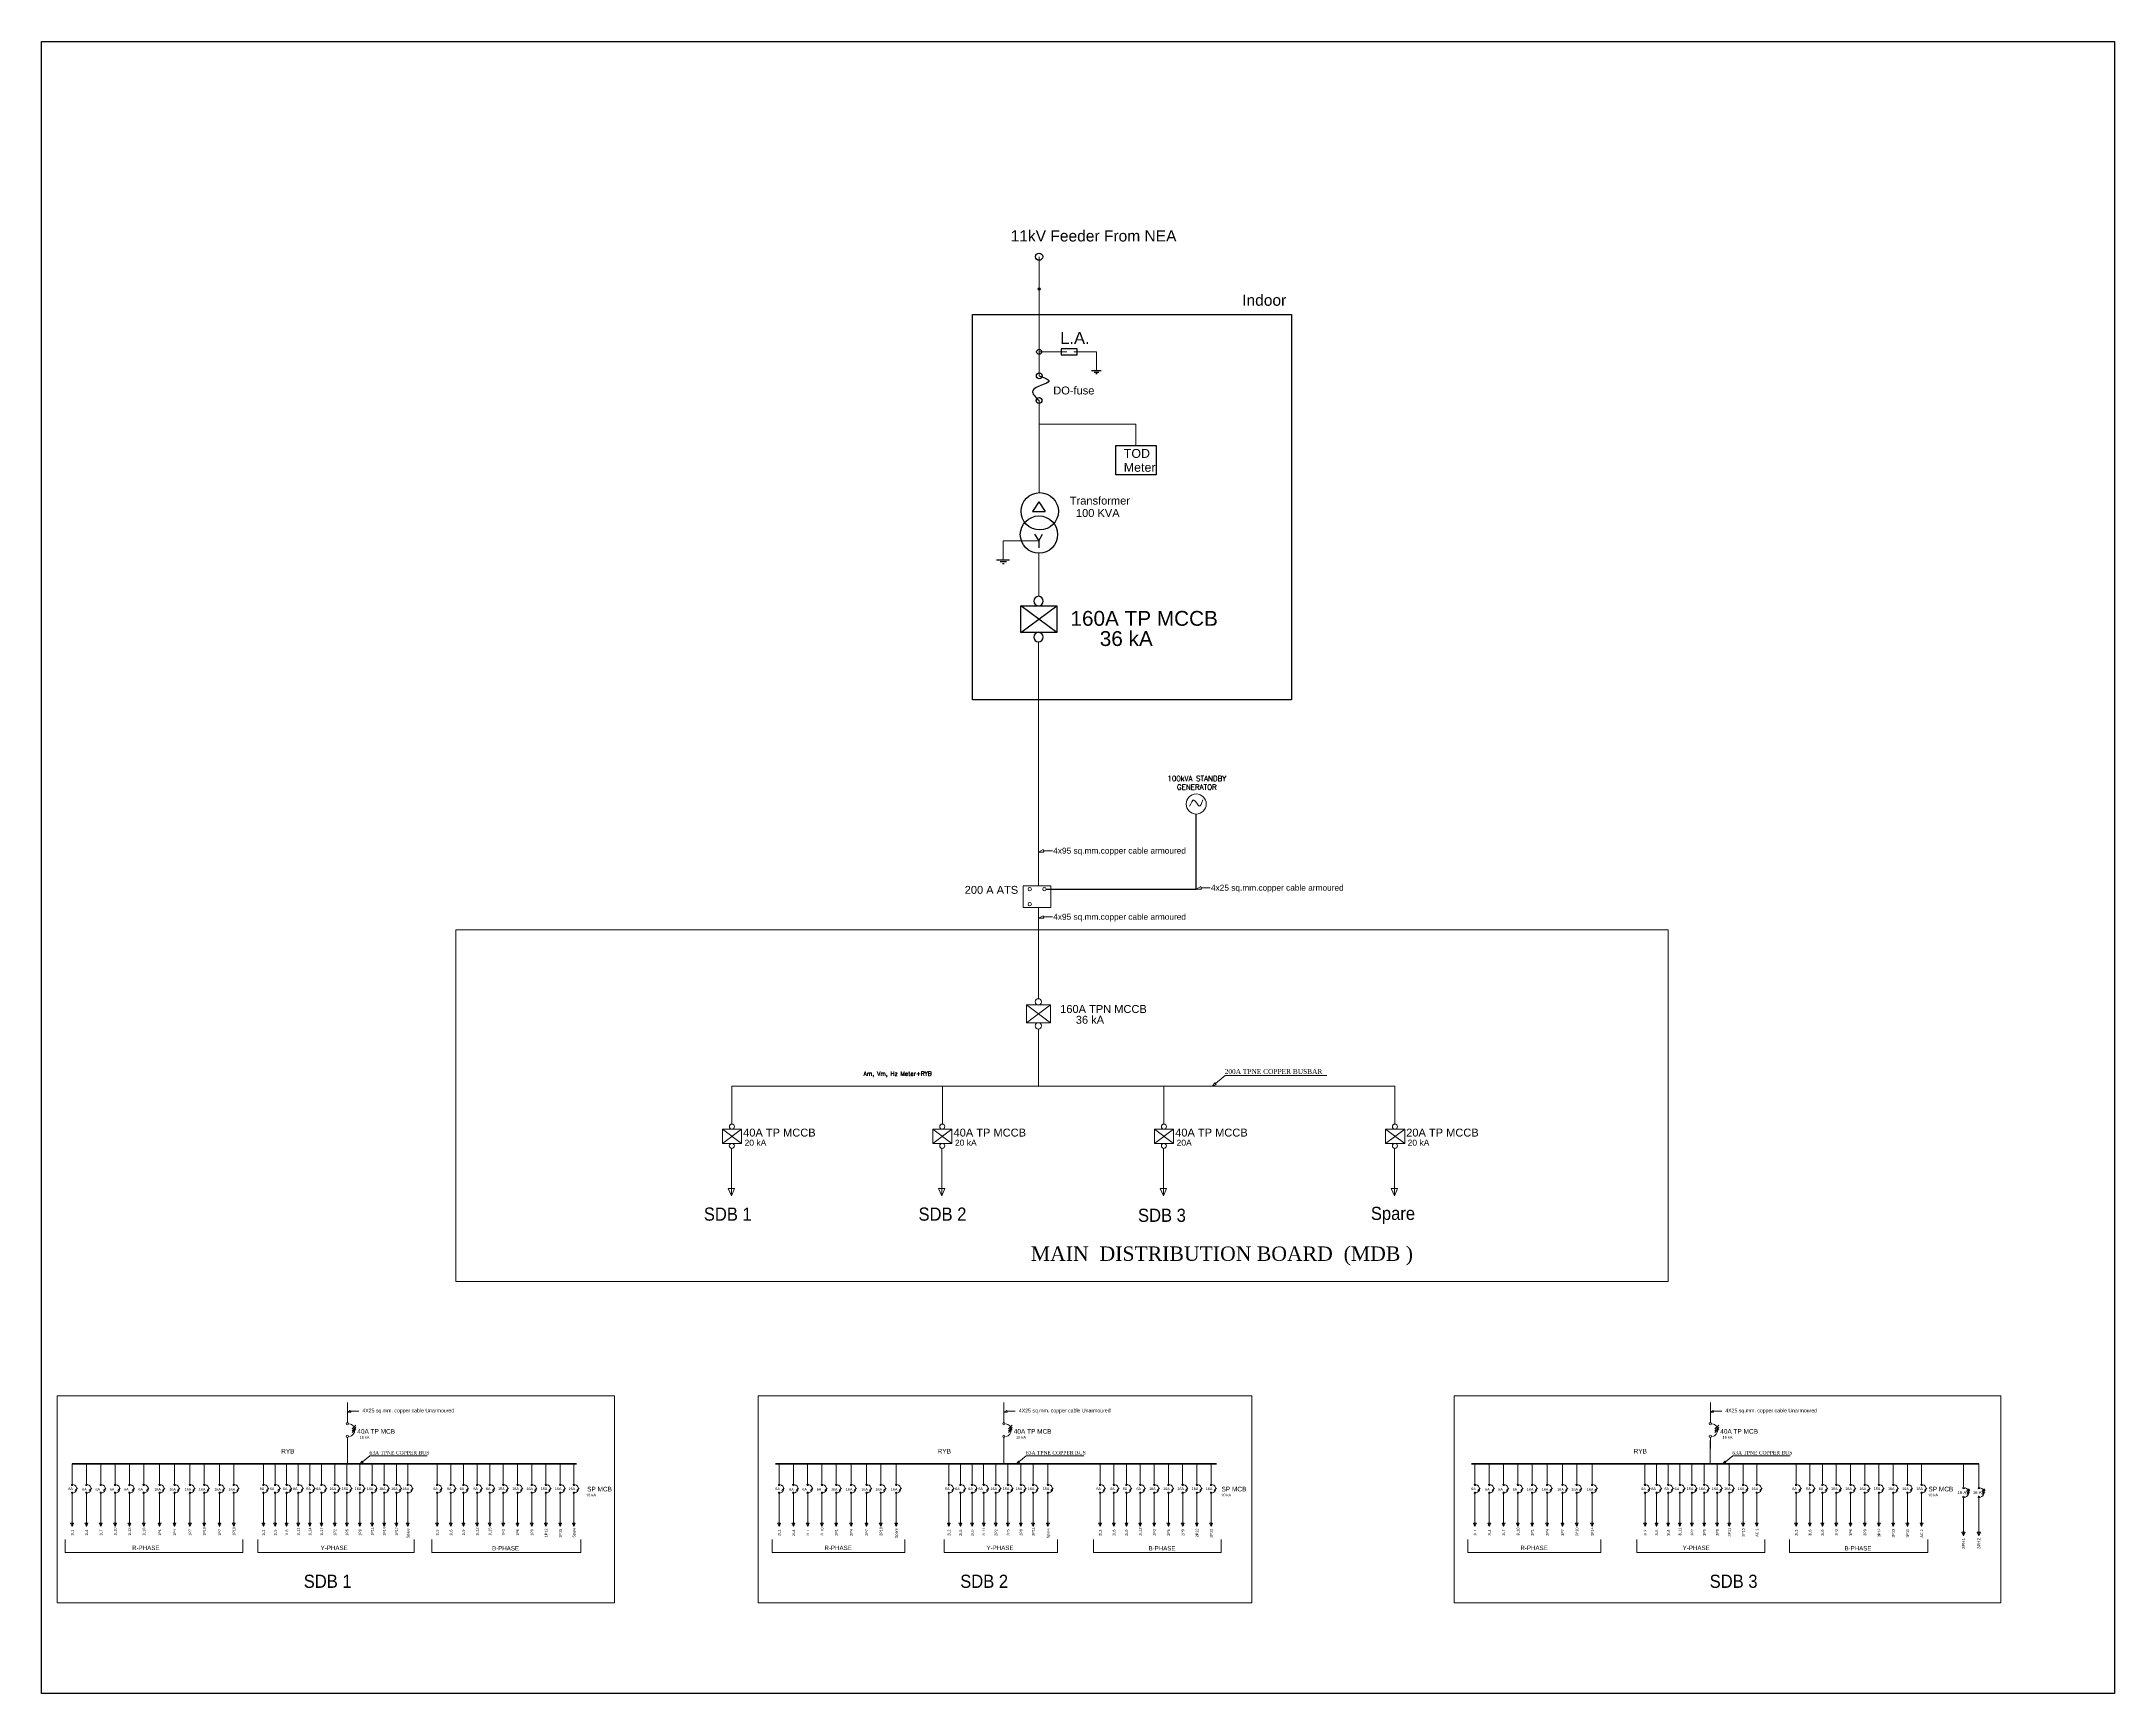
# Model space of a CAD drawing. Header units: inches. Extents: x -3071 to 2534411, y -17796 to 388172.
# Drawn here: x 1892231 to 2129645, y 196936 to 386175 of the extents above; entities that cross this region are included whole.
import ezdxf

# ---------------------------------------------------------------- set-up
doc = ezdxf.new("R2010")
doc.units = ezdxf.units.IN
doc.header["$MEASUREMENT"] = 0
doc.layers.add('7 POWER PT WIRING', color=3, linetype='Continuous', lineweight=25)
doc.layers.add('Singleline', color=82, linetype='Continuous', lineweight=20)
doc.layers.add('Wires', color=1, linetype='Continuous')
doc.styles.add('ARIAL', font='arial.ttf', dxfattribs={"width": 0.9})
doc.styles.add('Arial_2', font='arial.ttf', dxfattribs={"height": 343.498877})
doc.styles.add('MM', font='dutch.ttf')
doc.styles.add('ordinary', font='romans.shx')
doc.styles.add('ROOM', font='arial.ttf')

msp = doc.modelspace()

# ---------------------------------------------------------------- linework, layer by layer
msp.add_lwpolyline([(1998870.96, 354907.2), (2035383.61, 354907.2), (2035383.61, 310775.11), (1998870.96, 310775.11), (1998870.96, 354907.2)])
msp.add_circle((2006487.55, 361517.93), 408.74)
at = {"layer": '7 POWER PT WIRING'}
for p, q in [((1928716.82, 223230.34), (1929061.34, 223390.53)), ((2003896.63, 223230.34), (2004241.16, 223390.53)), ((2084803.68, 223230.34), (2085148.21, 223390.53))]:
    msp.add_line(p, q, dxfattribs=at)
at = {"layer": 'Defpoints'}
msp.add_lwpolyline([(1892231.25, 386175.23), (2129645.08, 386175.23), (2129645.08, 196935.61), (1892231.25, 196935.61)], close=True, dxfattribs=at)
at = {"layer": 'Singleline'}
for p, q in [((2006487.55, 361517.93), (2006487.55, 350625.67)), ((2006487.55, 350625.67), (2009645.12, 350625.67)), ((2006487.55, 350625.67), (2006487.55, 347877.52)), ((2010472.86, 350626.64), (2013053.31, 350626.64)), ((2013053.31, 350626.64), (2013039.7, 348431.64)), ((2006475.41, 345047), (2006475.41, 338261.36)), ((2006475.41, 338261.36), (2006475.41, 334493.08)), ((2006466.87, 326870.06), (2006466.87, 327556.89)), ((2006466.87, 326870.06), (2006466.87, 322618.36)), ((2006407.11, 299032.18), (2006406.74, 317413.06)), ((2006936.62, 293611.7), (2006407.11, 293311.81)), ((2007015.64, 293311.81), (2006407.11, 293311.81)), ((2025001.16, 289366.91), (2024471.65, 289067.02)), ((2025080.18, 289067.02), (2024471.65, 289067.02)), ((2006936.62, 286037.33), (2006407.11, 285737.44)), ((2007015.64, 285737.44), (2006407.11, 285737.44)), ((2006407.11, 276527.09), (2006407.11, 283930.93)), ((2005051.15, 273767.88), (2007793.65, 275805.59)), ((2007793.65, 273767.88), (2005051.15, 275805.59)), ((2006421.68, 266496.91), (2006421.68, 273056.73)), ((1971306.8, 266496.91), (2047238.28, 266497)), ((2026617.84, 266903.21), (2026327.62, 266496.91)), ((2026780.38, 266707.42), (2026327.62, 266496.91)), ((1970217.78, 259951.98), (1972411.78, 261582.15)), ((1972411.78, 259951.98), (1970217.78, 261582.15)), ((1994313.61, 259951.98), (1996507.61, 261582.15)), ((1996507.61, 259951.98), (1994313.61, 261582.15)), ((2019697.6, 259952.04), (2021891.6, 261582.21)), ((2021891.6, 259952.04), (2019697.6, 261582.21)), ((2046155.27, 259952.1), (2048349.27, 261582.27)), ((2048349.27, 259952.1), (2046155.27, 261582.27)), ((1927267.84, 227963.51), (1927267.84, 230262.99)), ((1927598.45, 229367.17), (1927267.84, 229179.93)), ((1927647.79, 229179.93), (1927267.84, 229179.93)), ((2002447.66, 227963.51), (2002447.66, 230262.99)), ((2002778.26, 229367.17), (2002447.66, 229179.93)), ((2002827.6, 229179.93), (2002447.66, 229179.93)), ((2083354.7, 227963.51), (2083354.7, 230262.99)), ((2083685.31, 229367.17), (2083354.7, 229179.93)), ((2083734.65, 229179.93), (2083354.7, 229179.93)), ((1927266.82, 223230.34), (1927267.4, 225931.74)), ((1927267.84, 225016.06), (1927267.84, 226269.67)), ((2002446.63, 223230.34), (2002447.22, 225931.74)), ((2002447.66, 225016.06), (2002447.66, 226269.67)), ((2083353.68, 223230.34), (2083354.26, 225931.74)), ((2083354.7, 225016.06), (2083354.7, 226269.67)), ((1928937.66, 223539.52), (1928716.82, 223230.34)), ((2004117.48, 223539.52), (2003896.63, 223230.34)), ((2085024.52, 223539.52), (2084803.68, 223230.34))]:
    msp.add_line(p, q, dxfattribs=at)
at = {"layer": 'Singleline', "color": 140}
for p, q in [((2006407.11, 293311.81), (2006407.11, 299032.18)), ((2006407.11, 289448.65), (2006407.11, 293311.81)), ((2006407.11, 283930.93), (2006407.11, 286971.96))]:
    msp.add_line(p, q, dxfattribs=at)
at = {"layer": 'Singleline', "color": 4, "lineweight": 25, "ltscale": 10}
for p, q in [((2024471.65, 289067.02), (2024471.65, 297679.68)), ((2007292.8, 289067.02), (2024471.65, 289067.02))]:
    msp.add_line(p, q, dxfattribs=at)
at = {"layer": 'Singleline', "ltscale": 2.5}
for p, q in [((2006936.62, 293611.7), (2007015.64, 293311.81)), ((2025001.16, 289366.91), (2025080.18, 289067.02)), ((2006936.62, 286037.33), (2007015.64, 285737.44)), ((2026617.84, 266903.21), (2026780.38, 266707.42)), ((1970862.75, 254771.39), (1971595.62, 254771.39)), ((1994958.58, 254771.39), (1995691.45, 254771.39)), ((2020342.57, 254771.46), (2021075.44, 254771.46)), ((2046800.24, 254771.51), (2047533.11, 254771.51)), ((1927598.45, 229367.17), (1927647.79, 229179.93)), ((2002778.26, 229367.17), (2002827.6, 229179.93)), ((2083685.31, 229367.17), (2083734.65, 229179.93)), ((1928937.66, 223539.52), (1929061.34, 223390.53)), ((2004117.48, 223539.52), (2004241.16, 223390.53)), ((2085024.52, 223539.52), (2085148.21, 223390.53))]:
    msp.add_line(p, q, dxfattribs=at)
at = {"layer": 'Singleline', "color": 4}
for p, q in [((2006976.13, 293461.75), (2008007.83, 293461.75)), ((2025040.67, 289216.97), (2026072.37, 289216.97)), ((2006976.13, 285887.38), (2008007.83, 285887.38)), ((1927623.12, 229273.55), (1928566.85, 229273.55)), ((2002802.93, 229273.55), (2003746.67, 229273.55)), ((2083709.98, 229273.55), (2084653.71, 229273.55))]:
    msp.add_line(p, q, dxfattribs=at)
at = {"layer": 'Singleline', "ltscale": 3}
for p, q in [((2078523.98, 284418.5), (1939670.92, 284418.5)), ((1939670.92, 284418.5), (1939670.92, 244130.48)), ((2078523.98, 244130.48), (2078523.98, 284418.5)), ((1939670.92, 244130.48), (2078523.98, 244130.48)), ((1957839.3, 231043.81), (1894032.73, 231043.81)), ((1894032.73, 231043.81), (1894032.73, 207333.81)), ((1957839.3, 207333.81), (1957839.3, 231043.81)), ((2030858.97, 231043.81), (1974310.95, 231043.81)), ((1974310.95, 231043.81), (1974310.95, 207333.81)), ((2030858.97, 207333.81), (2030858.97, 231043.81)), ((2116617.97, 231043.81), (2054011.66, 231043.81)), ((2054011.66, 231043.81), (2054011.66, 207333.81)), ((2116617.97, 207333.81), (2116617.97, 231043.81)), ((1894032.73, 207333.81), (1957839.3, 207333.81)), ((1974310.95, 207333.81), (2030858.97, 207333.81)), ((2054011.66, 207333.81), (2116617.97, 207333.81))]:
    msp.add_line(p, q, dxfattribs=at)
at = {"layer": 'Singleline', "ltscale": 6}
for p, q in [((1971306.8, 266496.91), (1971306.8, 262159.29)), ((1995402.63, 266496.91), (1995402.63, 262159.29)), ((2020780.61, 266497.03), (2020780.61, 262159.41)), ((2047238.28, 266497.09), (2047238.28, 262159.47)), ((1971241.25, 259387.15), (1971241.25, 253955.42)), ((1995337.07, 259387.15), (1995337.07, 253955.42)), ((2020721.07, 259387.21), (2020721.07, 253955.48)), ((2047178.74, 259387.26), (2047178.74, 253955.53))]:
    msp.add_line(p, q, dxfattribs=at)
at = {"layer": 'Singleline', "color": 2}
for p, q in [((1927797.74, 227255.09), (1928228.84, 227686.19)), ((1927797.74, 227025.81), (1928228.84, 227456.91)), ((1927797.74, 226821.79), (1928228.84, 227252.9)), ((2002977.56, 227255.09), (2003408.66, 227686.19)), ((2002977.56, 227025.81), (2003408.66, 227456.91)), ((2002977.56, 226821.79), (2003408.66, 227252.9)), ((2083884.6, 227255.09), (2084315.71, 227686.19)), ((2083884.6, 227025.81), (2084315.71, 227456.91)), ((2083884.6, 226821.79), (2084315.71, 227252.9)), ((1917652.49, 220915.89), (1917652.49, 223230.34)), ((1918984.58, 220915.89), (1918984.58, 223230.34)), ((1920309.49, 220915.89), (1920309.49, 223230.34)), ((1921641.58, 220915.89), (1921641.58, 223230.34)), ((1922966.49, 220915.89), (1922966.49, 223230.34)), ((1924298.58, 220915.89), (1924298.58, 223230.34)), ((1925819.77, 220915.89), (1925819.77, 223230.34)), ((1927214.36, 220915.89), (1927214.36, 223230.34)), ((1928696.17, 220915.89), (1928696.17, 223230.34)), ((1930090.76, 220915.89), (1930090.76, 223230.34)), ((1931485.36, 220915.89), (1931485.36, 223230.34)), ((1932879.95, 220915.89), (1932879.95, 223230.34)), ((1934183.08, 220915.89), (1934183.08, 223230.34)), ((1996143.04, 220915.89), (1996143.04, 223230.34)), ((1997475.13, 220915.89), (1997475.13, 223230.34)), ((1998800.03, 220915.89), (1998800.03, 223230.34)), ((2000132.12, 220915.89), (2000132.12, 223230.34)), ((2001523.92, 220915.89), (2001523.92, 223230.34)), ((2002918.51, 220915.89), (2002918.51, 223230.34)), ((2004400.33, 220915.89), (2004400.33, 223230.34)), ((2005794.92, 220915.89), (2005794.92, 223230.34)), ((2007498.43, 220915.89), (2007498.43, 223230.34)), ((2075869.93, 220915.89), (2075869.93, 223230.34)), ((2077202.02, 220915.89), (2077202.02, 223230.34)), ((2078526.92, 220915.89), (2078526.92, 223230.34)), ((2079859.01, 220915.89), (2079859.01, 223230.34)), ((2081250.81, 220915.89), (2081250.81, 223230.34)), ((2082645.4, 220915.89), (2082645.4, 223230.34)), ((2084127.22, 220915.89), (2084127.22, 223230.34)), ((2085521.81, 220915.89), (2085521.81, 223230.34)), ((2087097.06, 220915.89), (2087097.06, 223230.34)), ((2088672.32, 220915.89), (2088672.32, 223230.34)), ((1917655.41, 219937.83), (1917655.41, 216071.89)), ((1917986.6, 220202.37), (1918256.04, 220471.81)), ((1918987.5, 219937.83), (1918987.5, 216071.89)), ((1919318.69, 220202.37), (1919588.13, 220471.81)), ((1920312.41, 219937.83), (1920312.41, 216071.89)), ((1920643.6, 220202.37), (1920913.04, 220471.81)), ((1921644.5, 219937.83), (1921644.5, 216071.89)), ((1921975.69, 220202.37), (1922245.13, 220471.81)), ((1922969.4, 219937.83), (1922969.4, 216071.89)), ((1923300.59, 220202.37), (1923570.03, 220471.81)), ((1924301.49, 219937.83), (1924301.49, 216071.89)), ((1924632.68, 220202.37), (1924902.12, 220471.81)), ((1925822.68, 219937.83), (1925822.68, 216071.89)), ((1926153.87, 220202.37), (1926423.31, 220471.81)), ((1927217.27, 219937.83), (1927217.27, 216071.89)), ((1927548.46, 220202.37), (1927817.9, 220471.81)), ((1928699.09, 219937.83), (1928699.09, 216071.89)), ((1929030.28, 220202.37), (1929299.72, 220471.81)), ((1930093.68, 219937.83), (1930093.68, 216071.89)), ((1930424.87, 220202.37), (1930694.31, 220471.81)), ((1931488.27, 219937.83), (1931488.27, 216071.89)), ((1931819.46, 220202.37), (1932088.9, 220471.81)), ((1932882.86, 219937.83), (1932882.86, 216071.89)), ((1933214.05, 220202.37), (1933483.49, 220471.81)), ((1934185.99, 219937.83), (1934185.99, 216071.89)), ((1934517.18, 220202.37), (1934786.62, 220471.81)), ((1996145.95, 219937.83), (1996145.95, 216071.89)), ((1996477.14, 220202.37), (1996746.58, 220471.81)), ((1997478.04, 219937.83), (1997478.04, 216071.89)), ((1997809.23, 220202.37), (1998078.67, 220471.81)), ((1998802.95, 219937.83), (1998802.95, 216071.89)), ((1999134.14, 220202.37), (1999403.58, 220471.81)), ((2000135.04, 219937.83), (2000135.04, 216071.89)), ((2000466.23, 220202.37), (2000735.67, 220471.81)), ((2001526.84, 219937.83), (2001526.84, 216071.89)), ((2001858.03, 220202.37), (2002127.47, 220471.81)), ((2002921.43, 219937.83), (2002921.43, 216071.89)), ((2003252.62, 220202.37), (2003522.06, 220471.81)), ((2004403.24, 219937.83), (2004403.24, 216071.89)), ((2004734.43, 220202.37), (2005003.87, 220471.81)), ((2005797.83, 219937.83), (2005797.83, 216071.89)), ((2006129.02, 220202.37), (2006398.46, 220471.81)), ((2007501.34, 219937.83), (2007501.34, 216071.89)), ((2007832.53, 220202.37), (2008101.97, 220471.81)), ((2075872.84, 219937.83), (2075872.84, 216071.89)), ((2076204.03, 220202.37), (2076473.47, 220471.81)), ((2077204.93, 219937.83), (2077204.93, 216071.89)), ((2077536.12, 220202.37), (2077805.56, 220471.81)), ((2078529.84, 219937.83), (2078529.84, 216071.89)), ((2078861.03, 220202.37), (2079130.47, 220471.81)), ((2079861.93, 219937.83), (2079861.93, 216071.89)), ((2080193.12, 220202.37), (2080462.56, 220471.81)), ((2081253.73, 219937.83), (2081253.73, 216071.89)), ((2081584.92, 220202.37), (2081854.36, 220471.81)), ((2082648.32, 219937.83), (2082648.32, 216071.89)), ((2082979.51, 220202.37), (2083248.95, 220471.81)), ((2084130.13, 219937.83), (2084130.13, 216071.89)), ((2084461.32, 220202.37), (2084730.76, 220471.81)), ((2085524.72, 219937.83), (2085524.72, 216071.89)), ((2085855.91, 220202.37), (2086125.35, 220471.81)), ((2087099.98, 219937.83), (2087099.98, 216071.89)), ((2087431.17, 220202.37), (2087700.61, 220471.81)), ((2088675.23, 219937.83), (2088675.23, 216071.89)), ((2089006.42, 220202.37), (2089275.86, 220471.81)), ((2112749.07, 219943.98), (2113058.99, 220253.9)), ((2114507.93, 219943.98), (2114817.85, 220253.9)), ((1917484.98, 216439.3), (1917814.97, 216439.3)), ((1918817.07, 216439.3), (1919147.06, 216439.3)), ((1920141.98, 216439.3), (1920471.97, 216439.3)), ((1921474.07, 216439.3), (1921804.06, 216439.3)), ((1922798.98, 216439.3), (1923128.97, 216439.3)), ((1924131.07, 216439.3), (1924461.06, 216439.3)), ((1925652.26, 216439.3), (1925982.25, 216439.3)), ((1927046.85, 216439.3), (1927376.84, 216439.3)), ((1928528.67, 216439.3), (1928858.65, 216439.3)), ((1929923.26, 216439.3), (1930253.24, 216439.3)), ((1931317.85, 216439.3), (1931647.83, 216439.3)), ((1932712.44, 216439.3), (1933042.43, 216439.3)), ((1934015.57, 216439.3), (1934345.56, 216439.3)), ((1995975.53, 216439.3), (1996305.51, 216439.3)), ((1997307.62, 216439.3), (1997637.6, 216439.3)), ((1998632.53, 216439.3), (1998962.51, 216439.3)), ((1999964.62, 216439.3), (2000294.6, 216439.3)), ((2001356.41, 216439.3), (2001686.4, 216439.3)), ((2002751.01, 216439.3), (2003080.99, 216439.3)), ((2004232.82, 216439.3), (2004562.81, 216439.3)), ((2005627.41, 216439.3), (2005957.4, 216439.3)), ((2007330.92, 216439.3), (2007660.91, 216439.3)), ((2075702.42, 216439.3), (2076032.4, 216439.3)), ((2077034.51, 216439.3), (2077364.49, 216439.3)), ((2078359.42, 216439.3), (2078689.4, 216439.3)), ((2079691.51, 216439.3), (2080021.49, 216439.3)), ((2081083.3, 216439.3), (2081413.29, 216439.3)), ((2082477.89, 216439.3), (2082807.88, 216439.3)), ((2083959.71, 216439.3), (2084289.69, 216439.3)), ((2085354.3, 216439.3), (2085684.29, 216439.3)), ((2086929.55, 216439.3), (2087259.54, 216439.3)), ((2088504.81, 216439.3), (2088834.79, 216439.3)), ((1916994.31, 214588.49), (1916994.31, 213084.06)), ((1934927.31, 214588.49), (1934927.31, 213084.06)), ((1995616.09, 214588.49), (1995616.09, 213084.06)), ((2008573.6, 214588.49), (2008573.6, 213084.06)), ((2074936.63, 214588.49), (2074936.63, 213084.06)), ((2089583.04, 214588.49), (2089583.04, 213084.06)), ((1916994.31, 213084.06), (1934927.31, 213084.06)), ((1995616.09, 213084.06), (2008573.6, 213084.06)), ((2074936.63, 213084.06), (2089583.04, 213084.06))]:
    msp.add_line(p, q, dxfattribs=at)
at = {"layer": 'Singleline', "color": 1, "lineweight": 80}
for p, q in [((1953490.59, 223230.34), (1895739.56, 223230.34)), ((2026795.47, 223230.34), (1976294.43, 223230.34)), ((2114110.69, 223230.34), (2055995.14, 223230.34))]:
    msp.add_line(p, q, dxfattribs=at)
at = {"layer": 'Singleline', "color": 1}
for p, q in [((1895739.56, 220915.89), (1895739.56, 223230.34)), ((1897378.86, 220915.89), (1897378.86, 223230.34)), ((1899018.17, 220915.89), (1899018.17, 223230.34)), ((1900657.47, 220915.89), (1900657.47, 223230.34)), ((1902296.78, 220915.89), (1902296.78, 223230.34)), ((1903936.09, 220915.89), (1903936.09, 223230.34)), ((1905760.78, 220915.89), (1905760.78, 223230.34)), ((1907471.27, 220915.89), (1907471.27, 223230.34)), ((1909235.65, 220915.89), (1909235.65, 223230.34)), ((1910862.1, 220915.89), (1910862.1, 223230.34)), ((1912626.48, 220915.89), (1912626.48, 223230.34)), ((1914252.93, 220915.89), (1914252.93, 223230.34)), ((1976699.28, 220915.89), (1976699.28, 223230.34)), ((1978338.59, 220915.89), (1978338.59, 223230.34)), ((1979977.9, 220915.89), (1979977.9, 223230.34)), ((1981617.2, 220915.89), (1981617.2, 223230.34)), ((1983245.63, 220915.89), (1983245.63, 223230.34)), ((1984956.12, 220915.89), (1984956.12, 223230.34)), ((1986720.5, 220915.89), (1986720.5, 223230.34)), ((1988346.95, 220915.89), (1988346.95, 223230.34)), ((1990111.33, 220915.89), (1990111.33, 223230.34)), ((2056399.99, 220915.89), (2056399.99, 223230.34)), ((2058039.3, 220915.89), (2058039.3, 223230.34)), ((2059678.6, 220915.89), (2059678.6, 223230.34)), ((2061317.91, 220915.89), (2061317.91, 223230.34)), ((2062946.34, 220915.89), (2062946.34, 223230.34)), ((2064656.83, 220915.89), (2064656.83, 223230.34)), ((2066421.21, 220915.89), (2066421.21, 223230.34)), ((2068047.66, 220915.89), (2068047.66, 223230.34)), ((2069812.04, 220915.89), (2069812.04, 223230.34)), ((1895742.47, 219937.83), (1895742.47, 216071.89)), ((1896073.66, 220202.37), (1896343.1, 220471.81)), ((1897381.78, 219937.83), (1897381.78, 216071.89)), ((1897712.97, 220202.37), (1897982.41, 220471.81)), ((1899021.08, 219937.83), (1899021.08, 216071.89)), ((1899352.27, 220202.37), (1899621.71, 220471.81)), ((1900660.39, 219937.83), (1900660.39, 216071.89)), ((1900991.58, 220202.37), (1901261.02, 220471.81)), ((1902299.7, 219937.83), (1902299.7, 216071.89)), ((1902630.89, 220202.37), (1902900.33, 220471.81)), ((1903939, 219937.83), (1903939, 216071.89)), ((1904270.19, 220202.37), (1904539.63, 220471.81)), ((1905763.69, 219937.83), (1905763.69, 216071.89)), ((1906094.88, 220202.37), (1906364.32, 220471.81)), ((1907474.19, 219937.83), (1907474.19, 216071.89)), ((1907805.38, 220202.37), (1908074.82, 220471.81)), ((1909238.57, 219937.83), (1909238.57, 216071.89)), ((1909569.76, 220202.37), (1909839.2, 220471.81)), ((1910865.02, 219937.83), (1910865.02, 216071.89)), ((1911196.21, 220202.37), (1911465.65, 220471.81)), ((1912629.4, 219937.83), (1912629.4, 216071.89)), ((1912960.59, 220202.37), (1913230.03, 220471.81)), ((1914255.85, 219937.83), (1914255.85, 216071.89)), ((1914587.04, 220202.37), (1914856.48, 220471.81)), ((1976702.2, 219937.83), (1976702.2, 216071.89)), ((1977033.39, 220202.37), (1977302.83, 220471.81)), ((1978341.5, 219937.83), (1978341.5, 216071.89)), ((1978672.69, 220202.37), (1978942.13, 220471.81)), ((1979980.81, 219937.83), (1979980.81, 216071.89)), ((1980312, 220202.37), (1980581.44, 220471.81)), ((1981620.12, 219937.83), (1981620.12, 216071.89)), ((1981951.31, 220202.37), (1982220.75, 220471.81)), ((1983248.55, 219937.83), (1983248.55, 216071.89)), ((1983579.74, 220202.37), (1983849.18, 220471.81)), ((1984959.04, 219937.83), (1984959.04, 216071.89)), ((1985290.23, 220202.37), (1985559.67, 220471.81)), ((1986723.42, 219937.83), (1986723.42, 216071.89)), ((1987054.61, 220202.37), (1987324.05, 220471.81)), ((1988349.87, 219937.83), (1988349.87, 216071.89)), ((1988681.06, 220202.37), (1988950.5, 220471.81)), ((1990114.25, 219937.83), (1990114.25, 216071.89)), ((1990445.44, 220202.37), (1990714.88, 220471.81)), ((2056402.91, 219937.83), (2056402.91, 216071.89)), ((2056734.1, 220202.37), (2057003.54, 220471.81)), ((2058042.21, 219937.83), (2058042.21, 216071.89)), ((2058373.4, 220202.37), (2058642.84, 220471.81)), ((2059681.52, 219937.83), (2059681.52, 216071.89)), ((2060012.71, 220202.37), (2060282.15, 220471.81)), ((2061320.82, 219937.83), (2061320.82, 216071.89)), ((2061652.01, 220202.37), (2061921.45, 220471.81)), ((2062949.25, 219937.83), (2062949.25, 216071.89)), ((2063280.44, 220202.37), (2063549.88, 220471.81)), ((2064659.75, 219937.83), (2064659.75, 216071.89)), ((2064990.94, 220202.37), (2065260.38, 220471.81)), ((2066424.13, 219937.83), (2066424.13, 216071.89)), ((2066755.32, 220202.37), (2067024.76, 220471.81)), ((2068050.58, 219937.83), (2068050.58, 216071.89)), ((2068381.77, 220202.37), (2068651.21, 220471.81)), ((2069814.96, 219937.83), (2069814.96, 216071.89)), ((2070146.15, 220202.37), (2070415.59, 220471.81)), ((2112688.75, 220077.5), (2112998.67, 220387.42)), ((2114447.6, 220077.5), (2114757.52, 220387.42)), ((1895572.05, 216439.3), (1895902.03, 216439.3)), ((1897211.35, 216439.3), (1897541.34, 216439.3)), ((1898850.66, 216439.3), (1899180.65, 216439.3)), ((1900489.97, 216439.3), (1900819.95, 216439.3)), ((1902129.27, 216439.3), (1902459.26, 216439.3)), ((1903768.58, 216439.3), (1904098.57, 216439.3)), ((1905593.27, 216439.3), (1905923.26, 216439.3)), ((1907303.77, 216439.3), (1907633.75, 216439.3)), ((1909068.15, 216439.3), (1909398.13, 216439.3)), ((1910694.59, 216439.3), (1911024.58, 216439.3)), ((1912458.97, 216439.3), (1912788.96, 216439.3)), ((1914085.42, 216439.3), (1914415.41, 216439.3)), ((1976531.77, 216439.3), (1976861.76, 216439.3)), ((1978171.08, 216439.3), (1978501.07, 216439.3)), ((1979810.39, 216439.3), (1980140.37, 216439.3)), ((1981449.69, 216439.3), (1981779.68, 216439.3)), ((1983078.12, 216439.3), (1983408.11, 216439.3)), ((1984788.62, 216439.3), (1985118.6, 216439.3)), ((1986553, 216439.3), (1986882.98, 216439.3)), ((1988179.45, 216439.3), (1988509.43, 216439.3)), ((1989943.83, 216439.3), (1990273.81, 216439.3)), ((2056232.48, 216439.3), (2056562.47, 216439.3)), ((2057871.79, 216439.3), (2058201.78, 216439.3)), ((2059511.1, 216439.3), (2059841.08, 216439.3)), ((2061150.4, 216439.3), (2061480.39, 216439.3)), ((2062778.83, 216439.3), (2063108.82, 216439.3)), ((2064489.32, 216439.3), (2064819.31, 216439.3)), ((2066253.7, 216439.3), (2066583.69, 216439.3)), ((2067880.15, 216439.3), (2068210.14, 216439.3)), ((2069644.53, 216439.3), (2069974.52, 216439.3)), ((1894959.69, 214585.36), (1894959.69, 213080.94)), ((1915284.84, 214588.5), (1915284.84, 213084.07)), ((1975897.72, 214585.36), (1975897.72, 213080.94)), ((1991098.42, 214588.5), (1991098.42, 213084.07)), ((2055598.43, 214585.36), (2055598.43, 213080.94)), ((2070799.13, 214588.5), (2070799.13, 213084.07)), ((1894959.69, 213080.94), (1915284.84, 213084.07)), ((1975897.72, 213080.94), (1991098.42, 213084.07)), ((2055598.43, 213080.94), (2070799.13, 213084.07))]:
    msp.add_line(p, q, dxfattribs=at)
at = {"layer": 'Singleline', "color": 5}
for p, q in [((1937531.7, 220915.89), (1937531.7, 223230.34)), ((1939106.28, 220915.89), (1939106.28, 223230.34)), ((1940548.73, 220915.89), (1940548.73, 223230.34)), ((1942123.31, 220915.89), (1942123.31, 223230.34)), ((1943565.76, 220915.89), (1943565.76, 223230.34)), ((1945120.58, 220915.89), (1945120.58, 223230.34)), ((1946748.6, 220915.89), (1946748.6, 223230.34)), ((1948376.63, 220915.89), (1948376.63, 223230.34)), ((1950004.66, 220915.89), (1950004.66, 223230.34)), ((1951632.69, 220915.89), (1951632.69, 223230.34)), ((1953197.23, 220915.89), (1953197.23, 223230.34)), ((2013471.87, 220915.89), (2013471.87, 223230.34)), ((2015046.45, 220915.89), (2015046.45, 223230.34)), ((2016488.9, 220915.89), (2016488.9, 223230.34)), ((2018063.49, 220915.89), (2018063.49, 223230.34)), ((2019667.92, 220915.89), (2019667.92, 223230.34)), ((2021295.95, 220915.89), (2021295.95, 223230.34)), ((2022923.97, 220915.89), (2022923.97, 223230.34)), ((2024552, 220915.89), (2024552, 223230.34)), ((2026180.03, 220915.89), (2026180.03, 223230.34)), ((2093172.58, 220915.89), (2093172.58, 223230.34)), ((2094747.16, 220915.89), (2094747.16, 223230.34)), ((2096189.61, 220915.89), (2096189.61, 223230.34)), ((2097781.03, 220915.89), (2097781.03, 223230.34)), ((2099409.06, 220915.89), (2099409.06, 223230.34)), ((2101037.08, 220915.89), (2101037.08, 223230.34)), ((2102665.11, 220915.89), (2102665.11, 223230.34)), ((2104293.14, 220915.89), (2104293.14, 223230.34)), ((2105921.17, 220915.89), (2105921.17, 223230.34)), ((2107549.2, 220915.89), (2107549.2, 223230.34)), ((1937534.61, 219937.83), (1937534.61, 216071.89)), ((1937865.8, 220202.37), (1938135.24, 220471.81)), ((1939109.2, 219937.83), (1939109.2, 216071.89)), ((1939440.39, 220202.37), (1939709.83, 220471.81)), ((1940551.64, 219937.83), (1940551.64, 216071.89)), ((1940882.83, 220202.37), (1941152.27, 220471.81)), ((1942126.23, 219937.83), (1942126.23, 216071.89)), ((1942457.42, 220202.37), (1942726.86, 220471.81)), ((1943568.68, 219937.83), (1943568.68, 216071.89)), ((1943899.87, 220202.37), (1944169.31, 220471.81)), ((1945123.49, 219937.83), (1945123.49, 216071.89)), ((1945454.68, 220202.37), (1945724.12, 220471.81)), ((1946751.52, 219937.83), (1946751.52, 216071.89)), ((1947082.71, 220202.37), (1947352.15, 220471.81)), ((1948379.55, 219937.83), (1948379.55, 216071.89)), ((1948710.74, 220202.37), (1948980.18, 220471.81)), ((1950007.58, 219937.83), (1950007.58, 216071.89)), ((1950338.77, 220202.37), (1950608.21, 220471.81)), ((1951635.61, 219937.83), (1951635.61, 216071.89)), ((1951966.8, 220202.37), (1952236.24, 220471.81)), ((1953200.15, 219937.83), (1953200.15, 216071.89)), ((1953531.34, 220202.37), (1953800.78, 220471.81)), ((2013474.79, 219937.83), (2013474.79, 216071.89)), ((2013805.98, 220202.37), (2014075.42, 220471.81)), ((2015049.37, 219937.83), (2015049.37, 216071.89)), ((2015380.56, 220202.37), (2015650, 220471.81)), ((2016491.82, 219937.83), (2016491.82, 216071.89)), ((2016823.01, 220202.37), (2017092.45, 220471.81)), ((2018066.4, 219937.83), (2018066.4, 216071.89)), ((2018397.59, 220202.37), (2018667.03, 220471.81)), ((2019670.83, 219937.83), (2019670.83, 216071.89)), ((2020002.02, 220202.37), (2020271.46, 220471.81)), ((2021298.86, 219937.83), (2021298.86, 216071.89)), ((2021630.05, 220202.37), (2021899.49, 220471.81)), ((2022926.89, 219937.83), (2022926.89, 216071.89)), ((2023258.08, 220202.37), (2023527.52, 220471.81)), ((2024554.92, 219937.83), (2024554.92, 216071.89)), ((2024886.11, 220202.37), (2025155.55, 220471.81)), ((2026182.95, 219937.83), (2026182.95, 216071.89)), ((2026514.14, 220202.37), (2026783.58, 220471.81)), ((2093175.49, 219937.83), (2093175.49, 216071.89)), ((2093506.68, 220202.37), (2093776.12, 220471.81)), ((2094750.08, 219937.83), (2094750.08, 216071.89)), ((2095081.27, 220202.37), (2095350.71, 220471.81)), ((2096192.53, 219937.83), (2096192.53, 216071.89)), ((2096523.72, 220202.37), (2096793.16, 220471.81)), ((2097783.94, 219937.83), (2097783.94, 216071.89)), ((2098115.13, 220202.37), (2098384.57, 220471.81)), ((2099411.97, 219937.83), (2099411.97, 216071.89)), ((2099743.16, 220202.37), (2100012.6, 220471.81)), ((2101040, 219937.83), (2101040, 216071.89)), ((2101371.19, 220202.37), (2101640.63, 220471.81)), ((2102668.03, 219937.83), (2102668.03, 216071.89)), ((2102999.22, 220202.37), (2103268.66, 220471.81)), ((2104296.06, 219937.83), (2104296.06, 216071.89)), ((2104627.25, 220202.37), (2104896.69, 220471.81)), ((2105924.09, 219937.83), (2105924.09, 216071.89)), ((2106255.28, 220202.37), (2106524.71, 220471.81)), ((2107552.11, 219937.83), (2107552.11, 216071.89)), ((2107883.3, 220202.37), (2108152.74, 220471.81)), ((2112736.14, 219747.45), (2113046.06, 220057.37)), ((2114494.99, 219747.45), (2114804.91, 220057.37)), ((1937364.19, 216439.3), (1937694.18, 216439.3)), ((1938938.77, 216439.3), (1939268.76, 216439.3)), ((1940381.22, 216439.3), (1940711.21, 216439.3)), ((1941955.8, 216439.3), (1942285.79, 216439.3)), ((1943398.25, 216439.3), (1943728.24, 216439.3)), ((1944953.07, 216439.3), (1945283.05, 216439.3)), ((1946581.1, 216439.3), (1946911.08, 216439.3)), ((1948209.12, 216439.3), (1948539.11, 216439.3)), ((1949837.15, 216439.3), (1950167.14, 216439.3)), ((1951465.18, 216439.3), (1951795.17, 216439.3)), ((1953029.72, 216439.3), (1953359.71, 216439.3)), ((2013304.36, 216439.3), (2013634.35, 216439.3)), ((2014878.95, 216439.3), (2015208.93, 216439.3)), ((2016321.4, 216439.3), (2016651.38, 216439.3)), ((2017895.98, 216439.3), (2018225.96, 216439.3)), ((2019500.41, 216439.3), (2019830.4, 216439.3)), ((2021128.44, 216439.3), (2021458.42, 216439.3)), ((2022756.47, 216439.3), (2023086.45, 216439.3)), ((2024384.49, 216439.3), (2024714.48, 216439.3)), ((2026012.52, 216439.3), (2026342.51, 216439.3)), ((2093005.07, 216439.3), (2093335.06, 216439.3)), ((2094579.65, 216439.3), (2094909.64, 216439.3)), ((2096022.1, 216439.3), (2096352.09, 216439.3)), ((2097613.52, 216439.3), (2097943.51, 216439.3)), ((2099241.55, 216439.3), (2099571.53, 216439.3)), ((2100869.58, 216439.3), (2101199.56, 216439.3)), ((2102497.6, 216439.3), (2102827.59, 216439.3)), ((2104125.63, 216439.3), (2104455.62, 216439.3)), ((2105753.66, 216439.3), (2106083.65, 216439.3)), ((2107381.69, 216439.3), (2107711.68, 216439.3)), ((1936939.71, 214588.49), (1936939.71, 213084.06)), ((1953990.36, 214588.49), (1953990.36, 213084.06)), ((2012718.6, 214588.49), (2012718.6, 213084.06)), ((2027338.34, 214588.49), (2027338.34, 213084.06)), ((2092419.31, 214588.49), (2092419.31, 213084.06)), ((2108270.82, 214588.49), (2108270.82, 213084.06)), ((1936939.71, 213084.06), (1953990.36, 213084.06)), ((2012718.6, 213084.06), (2027338.34, 213084.06)), ((2092419.31, 213084.06), (2108270.82, 213084.06))]:
    msp.add_line(p, q, dxfattribs=at)
at = {"layer": 'Singleline', "color": 7, "true_color": 0xffffff}
for p, q in [((2112351.84, 220568.17), (2112351.84, 223230.34)), ((2114110.69, 220568.17), (2114110.69, 223230.34)), ((2112355.19, 219443.17), (2112355.19, 214996.44)), ((2114114.05, 219443.17), (2114114.05, 214996.44)), ((2112159.17, 215419.04), (2112538.73, 215419.04)), ((2113918.02, 215419.04), (2114297.58, 215419.04))]:
    msp.add_line(p, q, dxfattribs=at)
at = {"layer": 'Singleline'}
for points in [[(2017573.2, 339902.15), (2017573.2, 342337.35), (2006475.41, 342337.35)], [(2006445.36, 328972.38), (2002356.05, 328972.38), (2002356.05, 326777.38)], [(2039434.58, 267717.69), (2027798.11, 267717.69), (2026699.11, 266805.32)], [(1971595.62, 254771.39), (1971241.25, 253955.42), (1970862.75, 254771.39)], [(1995691.45, 254771.39), (1995337.07, 253955.42), (1994958.58, 254771.39)], [(2021075.44, 254771.46), (2020721.07, 253955.48), (2020342.57, 254771.46)], [(2047533.11, 254771.51), (2047178.74, 253955.53), (2046800.24, 254771.51)], [(1936411.97, 224159.3), (1929835.79, 224159.3), (1928999.5, 223465.03)], [(2011591.79, 224159.3), (2005015.61, 224159.3), (2004179.32, 223465.03)], [(2092498.84, 224159.3), (2085922.65, 224159.3), (2085086.36, 223465.03)]]:
    msp.add_lwpolyline(points, dxfattribs=at)
at = {"layer": 'Singleline', "color": 4}
msp.add_lwpolyline([(2004645.92, 289448.65), (2007834.69, 289448.65), (2007834.69, 286971.96), (2004645.92, 286971.96)], close=True, dxfattribs=at)
at = {"layer": 'Singleline'}
for points in [[(2005051.15, 275805.59), (2007793.65, 275805.59), (2007793.65, 273767.88), (2005051.15, 273767.88)], [(1970217.78, 261582.15), (1972411.78, 261582.15), (1972411.78, 259951.98), (1970217.78, 259951.98)], [(1994313.61, 261582.15), (1996507.61, 261582.15), (1996507.61, 259951.98), (1994313.61, 259951.98)], [(2019697.6, 261582.21), (2021891.6, 261582.21), (2021891.6, 259952.04), (2019697.6, 259952.04)], [(2046155.27, 261582.27), (2048349.27, 261582.27), (2048349.27, 259952.1), (2046155.27, 259952.1)]]:
    msp.add_lwpolyline(points, close=True, dxfattribs=at)
at = {"layer": 'Singleline', "color": 1}
for points in [[(1895902.03, 216439.3), (1895742.47, 216071.89), (1895572.05, 216439.3)], [(1897541.34, 216439.3), (1897381.78, 216071.89), (1897211.35, 216439.3)], [(1899180.65, 216439.3), (1899021.08, 216071.89), (1898850.66, 216439.3)], [(1900819.95, 216439.3), (1900660.39, 216071.89), (1900489.97, 216439.3)], [(1902459.26, 216439.3), (1902299.7, 216071.89), (1902129.27, 216439.3)], [(1904098.57, 216439.3), (1903939, 216071.89), (1903768.58, 216439.3)], [(1905923.26, 216439.3), (1905763.69, 216071.89), (1905593.27, 216439.3)], [(1907633.75, 216439.3), (1907474.19, 216071.89), (1907303.77, 216439.3)], [(1909398.13, 216439.3), (1909238.57, 216071.89), (1909068.15, 216439.3)], [(1911024.58, 216439.3), (1910865.02, 216071.89), (1910694.59, 216439.3)], [(1912788.96, 216439.3), (1912629.4, 216071.89), (1912458.97, 216439.3)], [(1914415.41, 216439.3), (1914255.85, 216071.89), (1914085.42, 216439.3)], [(1976861.76, 216439.3), (1976702.2, 216071.89), (1976531.77, 216439.3)], [(1978501.07, 216439.3), (1978341.5, 216071.89), (1978171.08, 216439.3)], [(1980140.37, 216439.3), (1979980.81, 216071.89), (1979810.39, 216439.3)], [(1981779.68, 216439.3), (1981620.12, 216071.89), (1981449.69, 216439.3)], [(1983408.11, 216439.3), (1983248.55, 216071.89), (1983078.12, 216439.3)], [(1985118.6, 216439.3), (1984959.04, 216071.89), (1984788.62, 216439.3)], [(1986882.98, 216439.3), (1986723.42, 216071.89), (1986553, 216439.3)], [(1988509.43, 216439.3), (1988349.87, 216071.89), (1988179.45, 216439.3)], [(1990273.81, 216439.3), (1990114.25, 216071.89), (1989943.83, 216439.3)], [(2056562.47, 216439.3), (2056402.91, 216071.89), (2056232.48, 216439.3)], [(2058201.78, 216439.3), (2058042.21, 216071.89), (2057871.79, 216439.3)], [(2059841.08, 216439.3), (2059681.52, 216071.89), (2059511.1, 216439.3)], [(2061480.39, 216439.3), (2061320.82, 216071.89), (2061150.4, 216439.3)], [(2063108.82, 216439.3), (2062949.25, 216071.89), (2062778.83, 216439.3)], [(2064819.31, 216439.3), (2064659.75, 216071.89), (2064489.32, 216439.3)], [(2066583.69, 216439.3), (2066424.13, 216071.89), (2066253.7, 216439.3)], [(2068210.14, 216439.3), (2068050.58, 216071.89), (2067880.15, 216439.3)], [(2069974.52, 216439.3), (2069814.96, 216071.89), (2069644.53, 216439.3)]]:
    msp.add_lwpolyline(points, dxfattribs=at)
at = {"layer": 'Singleline', "color": 2}
for points in [[(1917814.97, 216439.3), (1917655.41, 216071.89), (1917484.98, 216439.3)], [(1919147.06, 216439.3), (1918987.5, 216071.89), (1918817.07, 216439.3)], [(1920471.97, 216439.3), (1920312.41, 216071.89), (1920141.98, 216439.3)], [(1921804.06, 216439.3), (1921644.5, 216071.89), (1921474.07, 216439.3)], [(1923128.97, 216439.3), (1922969.4, 216071.89), (1922798.98, 216439.3)], [(1924461.06, 216439.3), (1924301.49, 216071.89), (1924131.07, 216439.3)], [(1925982.25, 216439.3), (1925822.68, 216071.89), (1925652.26, 216439.3)], [(1927376.84, 216439.3), (1927217.27, 216071.89), (1927046.85, 216439.3)], [(1928858.65, 216439.3), (1928699.09, 216071.89), (1928528.67, 216439.3)], [(1930253.24, 216439.3), (1930093.68, 216071.89), (1929923.26, 216439.3)], [(1931647.83, 216439.3), (1931488.27, 216071.89), (1931317.85, 216439.3)], [(1933042.43, 216439.3), (1932882.86, 216071.89), (1932712.44, 216439.3)], [(1934345.56, 216439.3), (1934185.99, 216071.89), (1934015.57, 216439.3)], [(1996305.51, 216439.3), (1996145.95, 216071.89), (1995975.53, 216439.3)], [(1997637.6, 216439.3), (1997478.04, 216071.89), (1997307.62, 216439.3)], [(1998962.51, 216439.3), (1998802.95, 216071.89), (1998632.53, 216439.3)], [(2000294.6, 216439.3), (2000135.04, 216071.89), (1999964.62, 216439.3)], [(2001686.4, 216439.3), (2001526.84, 216071.89), (2001356.41, 216439.3)], [(2003080.99, 216439.3), (2002921.43, 216071.89), (2002751.01, 216439.3)], [(2004562.81, 216439.3), (2004403.24, 216071.89), (2004232.82, 216439.3)], [(2005957.4, 216439.3), (2005797.83, 216071.89), (2005627.41, 216439.3)], [(2007660.91, 216439.3), (2007501.34, 216071.89), (2007330.92, 216439.3)], [(2076032.4, 216439.3), (2075872.84, 216071.89), (2075702.42, 216439.3)], [(2077364.49, 216439.3), (2077204.93, 216071.89), (2077034.51, 216439.3)], [(2078689.4, 216439.3), (2078529.84, 216071.89), (2078359.42, 216439.3)], [(2080021.49, 216439.3), (2079861.93, 216071.89), (2079691.51, 216439.3)], [(2081413.29, 216439.3), (2081253.73, 216071.89), (2081083.3, 216439.3)], [(2082807.88, 216439.3), (2082648.32, 216071.89), (2082477.89, 216439.3)], [(2084289.69, 216439.3), (2084130.13, 216071.89), (2083959.71, 216439.3)], [(2085684.29, 216439.3), (2085524.72, 216071.89), (2085354.3, 216439.3)], [(2087259.54, 216439.3), (2087099.98, 216071.89), (2086929.55, 216439.3)], [(2088834.79, 216439.3), (2088675.23, 216071.89), (2088504.81, 216439.3)]]:
    msp.add_lwpolyline(points, dxfattribs=at)
at = {"layer": 'Singleline', "color": 5}
for points in [[(1937694.18, 216439.3), (1937534.61, 216071.89), (1937364.19, 216439.3)], [(1939268.76, 216439.3), (1939109.2, 216071.89), (1938938.77, 216439.3)], [(1940711.21, 216439.3), (1940551.64, 216071.89), (1940381.22, 216439.3)], [(1942285.79, 216439.3), (1942126.23, 216071.89), (1941955.8, 216439.3)], [(1943728.24, 216439.3), (1943568.68, 216071.89), (1943398.25, 216439.3)], [(1945283.05, 216439.3), (1945123.49, 216071.89), (1944953.07, 216439.3)], [(1946911.08, 216439.3), (1946751.52, 216071.89), (1946581.1, 216439.3)], [(1948539.11, 216439.3), (1948379.55, 216071.89), (1948209.12, 216439.3)], [(1950167.14, 216439.3), (1950007.58, 216071.89), (1949837.15, 216439.3)], [(1951795.17, 216439.3), (1951635.61, 216071.89), (1951465.18, 216439.3)], [(1953359.71, 216439.3), (1953200.15, 216071.89), (1953029.72, 216439.3)], [(2013634.35, 216439.3), (2013474.79, 216071.89), (2013304.36, 216439.3)], [(2015208.93, 216439.3), (2015049.37, 216071.89), (2014878.95, 216439.3)], [(2016651.38, 216439.3), (2016491.82, 216071.89), (2016321.4, 216439.3)], [(2018225.96, 216439.3), (2018066.4, 216071.89), (2017895.98, 216439.3)], [(2019830.4, 216439.3), (2019670.83, 216071.89), (2019500.41, 216439.3)], [(2021458.42, 216439.3), (2021298.86, 216071.89), (2021128.44, 216439.3)], [(2023086.45, 216439.3), (2022926.89, 216071.89), (2022756.47, 216439.3)], [(2024714.48, 216439.3), (2024554.92, 216071.89), (2024384.49, 216439.3)], [(2026342.51, 216439.3), (2026182.95, 216071.89), (2026012.52, 216439.3)], [(2093335.06, 216439.3), (2093175.49, 216071.89), (2093005.07, 216439.3)], [(2094909.64, 216439.3), (2094750.08, 216071.89), (2094579.65, 216439.3)], [(2096352.09, 216439.3), (2096192.53, 216071.89), (2096022.1, 216439.3)], [(2097943.51, 216439.3), (2097783.94, 216071.89), (2097613.52, 216439.3)], [(2099571.53, 216439.3), (2099411.97, 216071.89), (2099241.55, 216439.3)], [(2101199.56, 216439.3), (2101040, 216071.89), (2100869.58, 216439.3)], [(2102827.59, 216439.3), (2102668.03, 216071.89), (2102497.6, 216439.3)], [(2104455.62, 216439.3), (2104296.06, 216071.89), (2104125.63, 216439.3)], [(2106083.65, 216439.3), (2105924.09, 216071.89), (2105753.66, 216439.3)], [(2107711.68, 216439.3), (2107552.11, 216071.89), (2107381.69, 216439.3)]]:
    msp.add_lwpolyline(points, dxfattribs=at)
at = {"layer": 'Singleline', "color": 7, "true_color": 0xffffff}
for points in [[(2112538.73, 215419.04), (2112355.19, 214996.44), (2112159.17, 215419.04)], [(2114297.58, 215419.04), (2114114.05, 214996.44), (2113918.02, 215419.04)]]:
    msp.add_lwpolyline(points, dxfattribs=at)
at = {"layer": 'Singleline'}
msp.add_circle((2024471.65, 298829.06), 1149.38, dxfattribs=at)
at = {"layer": 'Singleline', "color": 140}
for centre in [(2005413.95, 289067.02), (2005413.95, 287359.31), (2007094.23, 289067.02)]:
    msp.add_circle(centre, 198.57, dxfattribs=at)
at = {"layer": 'Singleline', "color": 2}
for centre, radius in [((1927267.84, 227834.65), 128.86), ((2002447.66, 227834.65), 128.86), ((2083354.7, 227834.65), 128.86), ((1927267.84, 226398.53), 128.86), ((2002447.66, 226398.53), 128.86), ((2083354.7, 226398.53), 128.86), ((1917655.41, 220835.4), 80.54), ((1918987.5, 220835.4), 80.54), ((1920312.41, 220835.4), 80.54), ((1921644.5, 220835.4), 80.54), ((1922969.4, 220835.4), 80.54), ((1924301.49, 220835.4), 80.54), ((1925822.68, 220835.4), 80.54), ((1927217.27, 220835.4), 80.54), ((1928699.09, 220835.4), 80.54), ((1930093.68, 220835.4), 80.54), ((1931488.27, 220835.4), 80.54), ((1932882.86, 220835.4), 80.54), ((1934185.99, 220835.4), 80.54), ((1996145.95, 220835.4), 80.54), ((1997478.04, 220835.4), 80.54), ((1998802.95, 220835.4), 80.54), ((2000135.04, 220835.4), 80.54), ((2001526.84, 220835.4), 80.54), ((2002921.43, 220835.4), 80.54), ((2004403.24, 220835.4), 80.54), ((2005797.83, 220835.4), 80.54), ((2007501.34, 220835.4), 80.54), ((2075872.84, 220835.4), 80.54), ((2077204.93, 220835.4), 80.54), ((2078529.84, 220835.4), 80.54), ((2079861.93, 220835.4), 80.54), ((2081253.73, 220835.4), 80.54), ((2082648.32, 220835.4), 80.54), ((2084130.13, 220835.4), 80.54), ((2085524.72, 220835.4), 80.54), ((2087099.98, 220835.4), 80.54), ((2088675.23, 220835.4), 80.54), ((1917655.41, 219937.83), 80.54), ((1918987.5, 219937.83), 80.54), ((1920312.41, 219937.83), 80.54), ((1921644.5, 219937.83), 80.54), ((1922969.4, 219937.83), 80.54), ((1924301.49, 219937.83), 80.54), ((1925822.68, 219937.83), 80.54), ((1927217.27, 219937.83), 80.54), ((1928699.09, 219937.83), 80.54), ((1930093.68, 219937.83), 80.54), ((1931488.27, 219937.83), 80.54), ((1932882.86, 219937.83), 80.54), ((1934185.99, 219937.83), 80.54), ((1996145.95, 219937.83), 80.54), ((1997478.04, 219937.83), 80.54), ((1998802.95, 219937.83), 80.54), ((2000135.04, 219937.83), 80.54), ((2001526.84, 219937.83), 80.54), ((2002921.43, 219937.83), 80.54), ((2004403.24, 219937.83), 80.54), ((2005797.83, 219937.83), 80.54), ((2007501.34, 219937.83), 80.54), ((2075872.84, 219937.83), 80.54), ((2077204.93, 219937.83), 80.54), ((2078529.84, 219937.83), 80.54), ((2079861.93, 219937.83), 80.54), ((2081253.73, 219937.83), 80.54), ((2082648.32, 219937.83), 80.54), ((2084130.13, 219937.83), 80.54), ((2085524.72, 219937.83), 80.54), ((2087099.98, 219937.83), 80.54), ((2088675.23, 219937.83), 80.54)]:
    msp.add_circle(centre, radius, dxfattribs=at)
at = {"layer": 'Singleline', "color": 1}
for centre in [(1895742.47, 220835.4), (1897381.78, 220835.4), (1899021.08, 220835.4), (1900660.39, 220835.4), (1902299.7, 220835.4), (1903939, 220835.4), (1905763.69, 220835.4), (1907474.19, 220835.4), (1909238.57, 220835.4), (1910865.02, 220835.4), (1912629.4, 220835.4), (1914255.85, 220835.4), (1976702.2, 220835.4), (1978341.5, 220835.4), (1979980.81, 220835.4), (1981620.12, 220835.4), (1983248.55, 220835.4), (1984959.04, 220835.4), (1986723.42, 220835.4), (1988349.87, 220835.4), (1990114.25, 220835.4), (2056402.91, 220835.4), (2058042.21, 220835.4), (2059681.52, 220835.4), (2061320.82, 220835.4), (2062949.25, 220835.4), (2064659.75, 220835.4), (2066424.13, 220835.4), (2068050.58, 220835.4), (2069814.96, 220835.4), (1895742.47, 219937.83), (1897381.78, 219937.83), (1899021.08, 219937.83), (1900660.39, 219937.83), (1902299.7, 219937.83), (1903939, 219937.83), (1905763.69, 219937.83), (1907474.19, 219937.83), (1909238.57, 219937.83), (1910865.02, 219937.83), (1912629.4, 219937.83), (1914255.85, 219937.83), (1976702.2, 219937.83), (1978341.5, 219937.83), (1979980.81, 219937.83), (1981620.12, 219937.83), (1983248.55, 219937.83), (1984959.04, 219937.83), (1986723.42, 219937.83), (1988349.87, 219937.83), (1990114.25, 219937.83), (2056402.91, 219937.83), (2058042.21, 219937.83), (2059681.52, 219937.83), (2061320.82, 219937.83), (2062949.25, 219937.83), (2064659.75, 219937.83), (2066424.13, 219937.83), (2068050.58, 219937.83), (2069814.96, 219937.83)]:
    msp.add_circle(centre, 80.54, dxfattribs=at)
at = {"layer": 'Singleline', "color": 5}
for centre in [(1937534.61, 220835.4), (1939109.2, 220835.4), (1940551.64, 220835.4), (1942126.23, 220835.4), (1943568.68, 220835.4), (1945123.49, 220835.4), (1946751.52, 220835.4), (1948379.55, 220835.4), (1950007.58, 220835.4), (1951635.61, 220835.4), (1953200.15, 220835.4), (2013474.79, 220835.4), (2015049.37, 220835.4), (2016491.82, 220835.4), (2018066.4, 220835.4), (2019670.83, 220835.4), (2021298.86, 220835.4), (2022926.89, 220835.4), (2024554.92, 220835.4), (2026182.95, 220835.4), (2093175.49, 220835.4), (2094750.08, 220835.4), (2096192.53, 220835.4), (2097783.94, 220835.4), (2099411.97, 220835.4), (2101040, 220835.4), (2102668.03, 220835.4), (2104296.06, 220835.4), (2105924.09, 220835.4), (2107552.11, 220835.4), (1937534.61, 219937.83), (1939109.2, 219937.83), (1940551.64, 219937.83), (1942126.23, 219937.83), (1943568.68, 219937.83), (1945123.49, 219937.83), (1946751.52, 219937.83), (1948379.55, 219937.83), (1950007.58, 219937.83), (1951635.61, 219937.83), (1953200.15, 219937.83), (2013474.79, 219937.83), (2015049.37, 219937.83), (2016491.82, 219937.83), (2018066.4, 219937.83), (2019670.83, 219937.83), (2021298.86, 219937.83), (2022926.89, 219937.83), (2024554.92, 219937.83), (2026182.95, 219937.83), (2093175.49, 219937.83), (2094750.08, 219937.83), (2096192.53, 219937.83), (2097783.94, 219937.83), (2099411.97, 219937.83), (2101040, 219937.83), (2102668.03, 219937.83), (2104296.06, 219937.83), (2105924.09, 219937.83), (2107552.11, 219937.83)]:
    msp.add_circle(centre, 80.54, dxfattribs=at)
at = {"layer": 'Singleline', "color": 7, "true_color": 0xffffff}
for centre in [(2112355.19, 220475.59), (2112355.19, 219443.17), (2114114.05, 220475.59), (2114114.05, 219443.17)]:
    msp.add_circle(centre, 92.64, dxfattribs=at)
at = {"layer": 'Singleline', "color": 2}
for centre, radius in [((1927360.35, 227111.79), 747.37), ((2002540.17, 227111.79), 747.37), ((2083447.21, 227111.79), 747.37), ((1917713.23, 220383.62), 467.11), ((1919045.32, 220383.62), 467.11), ((1920370.23, 220383.62), 467.11), ((1921702.32, 220383.62), 467.11), ((1923027.23, 220383.62), 467.11), ((1924359.32, 220383.62), 467.11), ((1925880.51, 220383.62), 467.11), ((1927275.1, 220383.62), 467.11), ((1928756.91, 220383.62), 467.11), ((1930151.5, 220383.62), 467.11), ((1931546.09, 220383.62), 467.11), ((1932940.69, 220383.62), 467.11), ((1934243.82, 220383.62), 467.11), ((1996203.77, 220383.62), 467.11), ((1997535.86, 220383.62), 467.11), ((1998860.77, 220383.62), 467.11), ((2000192.86, 220383.62), 467.11), ((2001584.66, 220383.62), 467.11), ((2002979.25, 220383.62), 467.11), ((2004461.07, 220383.62), 467.11), ((2005855.66, 220383.62), 467.11), ((2007559.17, 220383.62), 467.11), ((2075930.66, 220383.62), 467.11), ((2077262.75, 220383.62), 467.11), ((2078587.66, 220383.62), 467.11), ((2079919.75, 220383.62), 467.11), ((2081311.55, 220383.62), 467.11), ((2082706.14, 220383.62), 467.11), ((2084187.95, 220383.62), 467.11), ((2085582.55, 220383.62), 467.11), ((2087157.8, 220383.62), 467.11), ((2088733.05, 220383.62), 467.11)]:
    msp.add_arc(centre, radius, 281.2479565, 79.4874814, dxfattribs=at)
at = {"layer": 'Singleline', "color": 1}
for centre in [(1895800.29, 220383.62), (1897439.6, 220383.62), (1899078.91, 220383.62), (1900718.21, 220383.62), (1902357.52, 220383.62), (1903996.82, 220383.62), (1905821.52, 220383.62), (1907532.01, 220383.62), (1909296.39, 220383.62), (1910922.84, 220383.62), (1912687.22, 220383.62), (1914313.67, 220383.62), (1976760.02, 220383.62), (1978399.33, 220383.62), (1980038.63, 220383.62), (1981677.94, 220383.62), (1983306.37, 220383.62), (1985016.86, 220383.62), (1986781.24, 220383.62), (1988407.69, 220383.62), (1990172.07, 220383.62), (2056460.73, 220383.62), (2058100.03, 220383.62), (2059739.34, 220383.62), (2061378.65, 220383.62), (2063007.08, 220383.62), (2064717.57, 220383.62), (2066481.95, 220383.62), (2068108.4, 220383.62), (2069872.78, 220383.62)]:
    msp.add_arc(centre, 467.11, 281.2479565, 79.4874814, dxfattribs=at)
at = {"layer": 'Singleline', "color": 5}
for centre in [(1937592.44, 220383.62), (1939167.02, 220383.62), (1940609.47, 220383.62), (1942184.05, 220383.62), (1943626.5, 220383.62), (1945181.31, 220383.62), (1946809.34, 220383.62), (1948437.37, 220383.62), (1950065.4, 220383.62), (1951693.43, 220383.62), (1953257.97, 220383.62), (2013532.61, 220383.62), (2015107.19, 220383.62), (2016549.64, 220383.62), (2018124.22, 220383.62), (2019728.66, 220383.62), (2021356.68, 220383.62), (2022984.71, 220383.62), (2024612.74, 220383.62), (2026240.77, 220383.62), (2093233.32, 220383.62), (2094807.9, 220383.62), (2096250.35, 220383.62), (2097841.77, 220383.62), (2099469.79, 220383.62), (2101097.82, 220383.62), (2102725.85, 220383.62), (2104353.88, 220383.62), (2105981.91, 220383.62), (2107609.94, 220383.62)]:
    msp.add_arc(centre, 467.11, 281.2479565, 79.4874814, dxfattribs=at)
at = {"layer": 'Singleline', "color": 7, "true_color": 0xffffff}
for centre in [(2112421.7, 219955.93), (2114180.56, 219955.93)]:
    msp.add_arc(centre, 537.29, 281.2479564, 79.4874814, dxfattribs=at)
at = {"layer": 'Singleline', "extrusion": (0, 0, -1)}
for centre, major_axis, start_param, end_param in [((2006404.91, 276166.13), (255.24, 255.24), -0.785526334, 5.497658973), ((2006396.1, 273416.79), (-255.24, 255.24), 0.785269993, 7.0684553), ((1971300.79, 261870.58), (204.19, 204.19), -0.785526334, 5.497658973), ((1995396.62, 261870.58), (204.19, 204.19), -0.785526334, 5.497658973), ((2020780.61, 261870.64), (204.19, 204.19), -0.785526334, 5.497658973), ((2047238.28, 261870.7), (204.19, 204.19), -0.785526334, 5.497658973), ((1971293.74, 259671.11), (-204.19, 204.19), 0.785269993, 7.0684553), ((1995389.57, 259671.11), (-204.19, 204.19), 0.785269993, 7.0684553), ((2020773.56, 259671.17), (-204.19, 204.19), 0.785269993, 7.0684553), ((2047231.23, 259671.22), (-204.19, 204.19), 0.785269993, 7.0684553)]:
    msp.add_ellipse(centre, major_axis=major_axis, ratio=1, start_param=start_param, end_param=end_param, dxfattribs=at)
at = {"layer": 'Singleline'}
msp.add_spline([(2023725.59, 298565.39), (2024222.61, 299279.02), (2024823.19, 298565.39), (2025227.02, 299289.36)], degree=3, dxfattribs=at)
at = {"layer": 'Wires'}
for p, q in [((2013605.81, 348431.64), (2012473.59, 348431.64)), ((2013332.16, 348258.22), (2012770.75, 348258.22)), ((2013151.6, 348097.57), (2012982.33, 348097.57)), ((2006465.34, 333453.19), (2005721.83, 332318.32)), ((2006465.34, 333453.19), (2007168.89, 332318.32)), ((2005721.83, 332318.32), (2007168.89, 332318.32)), ((2005956.21, 329747.56), (2006445.36, 328972.38)), ((2006445.36, 328972.38), (2006862.12, 329729.89)), ((2006445.36, 328972.38), (2006445.36, 328170.52)), ((2003092, 326777.38), (2001620.11, 326777.38)), ((2002736.25, 326551.94), (2002006.42, 326551.94)), ((2002501.53, 326343.09), (2002281.48, 326343.09)), ((2004394.96, 318481.12), (2008508.71, 321537.68)), ((2008508.71, 318481.12), (2004394.96, 321537.68))]:
    msp.add_line(p, q, dxfattribs=at)
for points in [[(2009018.26, 350974.4), (2009018.26, 350295.71), (2010843.81, 350295.71), (2010843.81, 350974.4)], [(2015271.22, 339902.15), (2019875.17, 339902.15), (2019875.17, 336531.96), (2015271.22, 336531.96)], [(2004394.96, 321537.68), (2008508.71, 321537.68), (2008508.71, 318481.12), (2004394.96, 318481.12)]]:
    msp.add_lwpolyline(points, close=True, dxfattribs=at)
for centre, radius in [((2006487.55, 357829.17), 127.05), ((2006487.55, 350625.67), 289.13), ((2006506.88, 347877.52), 332.6), ((2006475.41, 345047), 332.6), ((2006559.1, 332356.55), 2136.53), ((2006466.87, 329693.42), 2136.53)]:
    msp.add_circle(centre, radius, dxfattribs=at)
at = {"layer": 'Wires', "extrusion": (0, 0, -1)}
for centre, major_axis, start_param, end_param in [((2006425.62, 322078.49), (382.86, 382.86), -0.785526334, 5.497658973), ((2006412.4, 317954.47), (-382.86, 382.86), 0.785269993, 7.0684553)]:
    msp.add_ellipse(centre, major_axis=major_axis, ratio=1, start_param=start_param, end_param=end_param, dxfattribs=at)
at = {"layer": 'Wires', "start_tangent": (0.84951316, -0.527567428)}
msp.add_spline([(2006487.55, 347877.52), (2007610.82, 347275.78), (2005755.72, 346181.01), (2006475.41, 345047)], degree=3, dxfattribs=at)

# ---------------------------------------------------------------- texts
at = {"layer": 'Singleline', "color": 1}
for s, height, style, p in [('11kV Feeder From NEA', 1274.3799, 'ROOM', (2003222.81, 363263.84)), ('Indoor ', 1274.38, 'ROOM', (2029740.82, 355901.95)), (' 160A TP MCCB', 1699.1732, 'ROOM', (2009414.35, 319243.38)), ('36 kA', 1699.173, 'ROOM', (2013432.54, 316928.72)), ('4x95 sq.mm.copper cable armoured', 679.6693, 'ROOM', (2008101.88, 293143.65)), ('4x25 sq.mm.copper cable armoured', 679.6693, 'ROOM', (2026166.42, 288898.86)), ('4x95 sq.mm.copper cable armoured', 679.6693, 'ROOM', (2008101.88, 285569.28)), (' 160A TPN MCCB', 906.2257, 'ROOM', (2008545.57, 274894.14)), ('36 kA', 906.226, 'ROOM', (2010688.61, 273659.65)), ('200A TPNE COPPER BUSBAR', 552.4352, 'MM', (2027736.11, 267912.21)), ('40A TP MCCB ', 906.2257, 'ROOM', (1972589.65, 260738)), ('40A TP MCCB ', 906.2257, 'ROOM', (1996685.47, 260738)), ('40A TP MCCB ', 906.2257, 'ROOM', (2022069.46, 260738.06)), ('20A TP MCCB ', 906.2257, 'ROOM', (2048527.13, 260738.12)), ('20 kA', 697.097, 'ROOM', (1972751.64, 259680.49)), ('20 kA', 697.097, 'ROOM', (1996847.46, 259680.49)), ('20A', 697.097, 'ROOM', (2022231.46, 259680.55)), ('20 kA', 697.097, 'ROOM', (2048689.12, 259680.61)), ('MAIN  DISTRIBUTION BOARD  (MDB )', 1645.2524, 'MM', (2005535.52, 246500.7)), ('40A TP MCB', 530.457, 'ROOM', (1928403.41, 226700.6)), ('15 kA', 318.274, 'ROOM', (1928663.3, 226115.91)), ('40A TP MCB', 530.457, 'ROOM', (2003583.23, 226700.6)), ('15 kA', 318.274, 'ROOM', (2003843.11, 226115.91)), ('40A TP MCB', 530.457, 'ROOM', (2084490.27, 226700.6)), ('15 kA', 318.274, 'ROOM', (2084750.16, 226115.91)), (' RYB', 530.457, 'ROOM', (1919478.2, 224430.79)), ('63A TPNE COPPER BUS', 420.3764, 'MM', (1929788.61, 224307.32)), (' RYB', 530.457, 'ROOM', (1994658.01, 224430.79)), ('63A TPNE COPPER BUS', 420.3764, 'MM', (2004968.43, 224307.32)), (' RYB', 530.457, 'ROOM', (2074358.72, 224430.79)), ('63A TPNE COPPER BUS', 420.3764, 'MM', (2085875.47, 224307.32)), ('6A  ', 302.4, 'ARIAL', (1895311.74, 220241.68)), ('6A  ', 302.4, 'ARIAL', (1896903.77, 220161.14)), ('6A  ', 302.4, 'ARIAL', (1898417.01, 220161.14)), ('6A  ', 302.4, 'ARIAL', (1900056.32, 220161.14)), ('6A  ', 302.4, 'ARIAL', (1901695.62, 220161.14)), ('6A  ', 302.4, 'ARIAL', (1903334.93, 220161.14)), ('16A  ', 302.4, 'ARIAL', (1905159.62, 220161.14)), ('16A  ', 302.4, 'ARIAL', (1906870.12, 220161.14)), ('16A  ', 302.4, 'ARIAL', (1908634.5, 220161.14)), ('16A  ', 302.4, 'ARIAL', (1910260.94, 220161.14)), ('16A  ', 302.4, 'ARIAL', (1912025.32, 220161.14)), ('16A  ', 302.4, 'ARIAL', (1913651.77, 220161.14)), ('10 kA', 318.274, 'ROOM', (1954595.4, 219507.58)), (' SP MCB', 530.457, 'ROOM', (1954514.69, 220092.28)), ('6A  ', 302.4, 'ARIAL', (1976271.47, 220241.68)), ('6A  ', 302.4, 'ARIAL', (1977863.49, 220161.14)), ('6A  ', 302.4, 'ARIAL', (1979376.74, 220161.14)), ('6A  ', 302.4, 'ARIAL', (1981016.04, 220161.14)), ('16A  ', 302.4, 'ARIAL', (1982644.47, 220161.14)), ('16A  ', 302.4, 'ARIAL', (1984354.97, 220161.14)), ('16A  ', 302.4, 'ARIAL', (1986119.35, 220161.14)), ('16A  ', 302.4, 'ARIAL', (1987745.8, 220161.14)), ('16A  ', 302.4, 'ARIAL', (1989510.18, 220161.14)), ('10 kA', 318.274, 'ROOM', (2027329.65, 219507.58)), (' SP MCB', 530.457, 'ROOM', (2027173.13, 220092.28)), ('6A  ', 302.4, 'ARIAL', (2055972.18, 220241.68)), ('6A  ', 302.4, 'ARIAL', (2057564.2, 220161.14)), ('6A  ', 302.4, 'ARIAL', (2059077.45, 220161.14)), ('6A  ', 302.4, 'ARIAL', (2060716.75, 220161.14)), ('16A  ', 302.4, 'ARIAL', (2062345.18, 220161.14)), ('16A  ', 302.4, 'ARIAL', (2064055.67, 220161.14)), ('16A  ', 302.4, 'ARIAL', (2065820.06, 220161.14)), ('16A  ', 302.4, 'ARIAL', (2067446.5, 220161.14)), ('16A  ', 302.4, 'ARIAL', (2069210.88, 220161.14)), ('10 kA', 318.274, 'ROOM', (2108286.67, 219507.58)), (' SP MCB', 530.457, 'ROOM', (2108130.15, 220092.28)), ('R-PHASE', 504, 'ARIAL', (1902620.54, 213370.11)), ('R-PHASE', 504, 'ARIAL', (1981906.54, 213370.11)), ('R-PHASE', 504, 'ARIAL', (2061607.25, 213370.11))]:
    msp.add_text(s, height=height, dxfattribs=dict(at, style=style)).set_placement(p)
at = {"layer": 'Singleline', "style": 'ROOM'}
for p in [(1928984.99, 229140.21), (2004164.81, 229140.21), (2085071.85, 229140.21)]:
    msp.add_text('4X25 sq.mm. copper cable Unarmoured', height=424.3655, dxfattribs=at).set_placement(p)
at = {"layer": 'Singleline', "color": 2, "style": 'ARIAL'}
for s, height, p in [('6A  ', 302.4, (1917224.68, 220241.68)), ('6A  ', 302.4, (1918383.42, 220241.68)), ('6A  ', 302.4, (1919881.68, 220241.68)), ('6A  ', 302.4, (1921040.42, 220241.68)), ('6A  ', 302.4, (1922538.67, 220241.68)), ('6A  ', 302.4, (1923697.42, 220241.68)), ('16A  ', 302.4, (1925218.61, 220241.68)), ('16A  ', 302.4, (1926613.2, 220241.68)), ('16A  ', 302.4, (1928095.02, 220241.68)), ('16A  ', 302.4, (1929489.61, 220241.68)), ('16A  ', 302.4, (1930884.2, 220241.68)), ('16A  ', 302.4, (1932278.79, 220241.68)), ('16A  ', 302.4, (1933581.92, 220241.68)), ('6A  ', 302.4, (1995715.22, 220241.68)), ('6A  ', 302.4, (1996873.97, 220241.68)), ('6A  ', 302.4, (1998372.22, 220241.68)), ('6A  ', 302.4, (1999530.97, 220241.68)), ('16A  ', 302.4, (2000922.76, 220241.68)), ('16A  ', 302.4, (2002317.36, 220241.68)), ('16A  ', 302.4, (2003799.17, 220241.68)), ('16A  ', 302.4, (2005193.76, 220241.68)), ('16A  ', 302.4, (2006897.27, 220241.68)), ('6A  ', 302.4, (2075442.11, 220241.68)), ('6A  ', 302.4, (2076600.86, 220241.68)), ('6A  ', 302.4, (2078099.11, 220241.68)), ('6A  ', 302.4, (2079257.86, 220241.68)), ('16A  ', 302.4, (2080649.65, 220241.68)), ('16A  ', 302.4, (2082044.25, 220241.68)), ('16A  ', 302.4, (2083526.06, 220241.68)), ('16A  ', 302.4, (2084920.65, 220241.68)), ('16A  ', 302.4, (2086495.9, 220241.68)), ('16A  ', 302.4, (2088071.16, 220241.68)), ('Y-PHASE', 504, (1924206.46, 213370.1)), ('Y-PHASE', 504, (2000464.68, 213370.1)), ('Y-PHASE', 504, (2080191.57, 213370.1))]:
    msp.add_text(s, height=height, dxfattribs=at).set_placement(p)
at = {"layer": 'Singleline', "color": 5, "style": 'ARIAL'}
for s, height, p in [('6A  ', 302.4, (1937103.88, 220241.68)), ('6A  ', 302.4, (1938678.47, 220241.68)), ('6A  ', 302.4, (1940120.92, 220241.68)), ('6A  ', 302.4, (1941695.5, 220241.68)), ('6A  ', 302.4, (1943137.95, 220241.68)), ('16A  ', 302.4, (1944519.42, 220241.68)), ('16A  ', 302.4, (1946147.45, 220241.68)), ('16A  ', 302.4, (1947775.48, 220241.68)), ('16A  ', 302.4, (1949403.5, 220241.68)), ('16A  ', 302.4, (1951031.53, 220241.68)), ('16A  ', 302.4, (1952596.07, 220241.68)), ('6A  ', 302.4, (2013044.06, 220241.68)), ('6A  ', 302.4, (2014618.64, 220241.68)), ('6A  ', 302.4, (2016061.09, 220241.68)), ('6A  ', 302.4, (2017635.67, 220241.68)), ('16A  ', 302.4, (2019066.76, 220241.68)), ('16A  ', 302.4, (2020694.79, 220241.68)), ('16A  ', 302.4, (2022322.82, 220241.68)), ('16A  ', 302.4, (2023950.84, 220241.68)), ('16A  ', 302.4, (2025578.87, 220241.68)), ('6A  ', 302.4, (2092744.77, 220241.68)), ('6A  ', 302.4, (2094319.35, 220241.68)), ('6A  ', 302.4, (2095761.8, 220241.68)), ('16A  ', 302.4, (2097179.87, 220241.68)), ('16A  ', 302.4, (2098807.9, 220241.68)), ('16A  ', 302.4, (2100435.93, 220241.68)), ('16A  ', 302.4, (2102063.96, 220241.68)), ('16A  ', 302.4, (2103691.98, 220241.68)), ('16A  ', 302.4, (2105320.01, 220241.68)), ('16A  ', 302.4, (2106948.04, 220241.68)), ('B-PHASE', 504, (1943832.58, 213323.19)), ('B-PHASE', 504, (2019012.39, 213323.19)), ('B-PHASE', 504, (2098713.1, 213323.19))]:
    msp.add_text(s, height=height, dxfattribs=at).set_placement(p)
at = {"layer": 'Singleline', "color": 7, "true_color": 0xffffff, "style": 'ARIAL'}
for p in [(2111660.37, 219792.68), (2113419.22, 219792.68)]:
    msp.add_text('16 A', height=347.831, dxfattribs=at).set_placement(p)
at = {"layer": 'Singleline', "color": 1, "style": 'ARIAL'}
for s, p in [('1L1', (1895912.33, 215011.33)), ('1L4', (1897551.64, 215011.33)), ('1L7', (1899190.94, 215011.33)), ('1L10', (1900830.25, 215011.33)), ('1L13', (1902469.56, 215011.33)), ('1L16', (1904108.86, 215011.33)), ('1P1', (1905933.55, 215011.33)), ('1P4', (1907644.05, 215011.33)), ('1P7', (1909408.43, 215011.33)), ('1P10', (1911034.88, 215011.33)), ('1P7', (1912799.26, 215011.33)), ('1P10', (1914425.71, 215011.33)), ('2L1', (1976872.06, 215011.33)), ('2L4', (1978511.36, 215011.33)), ('2L7', (1980150.67, 215011.33)), ('2L10', (1981789.98, 215011.33)), ('2P1', (1983418.41, 215011.33)), ('2P4', (1985128.9, 215011.33)), ('2P7', (1986893.28, 215011.33)), ('2P10', (1988519.73, 215011.33)), ('Spare', (1990284.11, 214742.74)), ('3L1', (2056572.77, 215011.33)), ('3L4', (2058212.07, 215011.33)), ('3L7', (2059851.38, 215011.33)), ('3L10', (2061490.68, 215011.33)), ('3P1', (2063119.11, 215011.33)), ('3P4', (2064829.61, 215011.33)), ('3P7', (2066593.99, 215011.33)), ('3P10', (2068220.44, 214961.28)), ('3P14', (2069984.82, 214981.99))]:
    msp.add_text(s, height=302.4, rotation=90, dxfattribs=at).set_placement(p)
at = {"layer": 'Singleline', "color": 2, "style": 'ARIAL'}
for s, p in [('1L2', (1917825.27, 215011.33)), ('1L5', (1919157.36, 215011.33)), ('1L8', (1920482.27, 215011.33)), ('1L11', (1921814.36, 215011.33)), ('1L14', (1923139.26, 215011.33)), ('1L17', (1924471.35, 215011.33)), ('1P2', (1925992.54, 215011.33)), ('1P5', (1927387.13, 215011.33)), ('1P8', (1928868.95, 215011.33)), ('1P11', (1930263.54, 215011.33)), ('1P14', (1931658.13, 215011.33)), ('1P17', (1933052.72, 215011.33)), ('Spare', (1934355.85, 214725.79)), ('2L2', (1996315.81, 215011.33)), ('2L5', (1997647.9, 215011.33)), ('2L8', (1998972.81, 215011.33)), ('2L11', (2000304.9, 215011.33)), ('2P2', (2001696.7, 215011.33)), ('2P5', (2003091.29, 215011.33)), ('2P8', (2004573.1, 215011.33)), ('2P11', (2005967.69, 215011.33)), ('Spare', (2007671.2, 214725.79)), ('3L2', (2076042.7, 215011.33)), ('3L5', (2077374.79, 215011.33)), ('3L8', (2078699.7, 215011.33)), ('3L11', (2080031.79, 215011.33)), ('3P2', (2081423.59, 215011.33)), ('3P5', (2082818.18, 215011.33)), ('3P8', (2084299.99, 215011.33)), ('3P11', (2085694.58, 214925.52)), ('3P15', (2087269.84, 214889.22)), ('AC 1', (2088845.09, 214889.22))]:
    msp.add_text(s, height=302.4, rotation=90, dxfattribs=at).set_placement(p)
at = {"layer": 'Singleline', "color": 5, "style": 'ARIAL'}
for s, p in [('1L3', (1937704.47, 215011.33)), ('1L6', (1939279.06, 215011.33)), ('1L9', (1940721.5, 215011.33)), ('1L12', (1942296.09, 215011.33)), ('1L15', (1943738.54, 215011.33)), ('1P3', (1945293.35, 215011.33)), ('1P6', (1946921.38, 215011.33)), ('1P9', (1948549.41, 215011.33)), ('1P12', (1950177.44, 214845.76)), ('1P15', (1951805.47, 214800.74)), ('Spare', (1953370.01, 214800.57)), ('2L3', (2013644.65, 215011.33)), ('2L6', (2015219.23, 215011.33)), ('2L9', (2016661.68, 215011.33)), ('2L12', (2018236.26, 215011.33)), ('2P3', (2019840.69, 215011.33)), ('2P6', (2021468.72, 215011.33)), ('2P9', (2023096.75, 215011.33)), ('2P12', (2024724.78, 214845.76)), ('2P13', (2026352.81, 214800.74)), ('3L3', (2093345.35, 215011.33)), ('3L6', (2094919.94, 215011.33)), ('3L9', (2096362.39, 215011.33)), ('3P3', (2097953.8, 215011.33)), ('3P6', (2099581.83, 215011.33)), ('3P9', (2101209.86, 215011.33)), ('3P12', (2102837.89, 214845.76)), ('3P13', (2104465.92, 214800.74)), ('3P16', (2106093.95, 214800.74)), ('AC 2', (2107721.97, 214800.74))]:
    msp.add_text(s, height=302.4, rotation=90, dxfattribs=at).set_placement(p)
at = {"layer": 'Singleline', "color": 7, "true_color": 0xffffff, "style": 'ARIAL'}
for s, p in [('3PH1', (2112526.79, 213518.06)), ('3PH2', (2114285.64, 213518.06))]:
    msp.add_text(s, height=347.831, rotation=90, dxfattribs=at).set_placement(p)
at = {"layer": 'Singleline', "color": 1, "insert": (2024545.19, 302049.52), "char_height": 593.1016, "width": 17130.0826, "attachment_point": 2, "style": 'ordinary'}
msp.add_mtext('100kVA STANDBY \\PGENERATOR', dxfattribs=at)
at = {"layer": 'Singleline', "insert": (1990280.87, 268191.41), "char_height": 486.6474, "width": 14055.4524, "attachment_point": 2, "style": 'ordinary'}
msp.add_mtext('Am, Vm, Hz Meter+RYB', dxfattribs=at)
at = {"layer": 'Singleline', "color": 1, "linetype": 'Continuous', "lineweight": 35, "char_height": 1509.291, "attachment_point": 5, "style": 'ARIAL'}
for s, insert in [('SDB 1', (1970831.8, 251843.51)), ('SDB 1', (1925010.49, 209786.21)), ('SDB 2', (2000190.3, 209786.21)), ('SDB 3', (2086019.34, 209786.21))]:
    msp.add_mtext(s, dxfattribs=dict(at, insert=insert))
for s, insert, width in [('SDB 2', (1995416.63, 251842.75), 6567.4123), ('SDB 3', (2020551.57, 251708.97), 8868.9155), ('Spare', (2047009.24, 251709.02), 8868.9155)]:
    msp.add_mtext(s, dxfattribs=dict(at, insert=insert, width=width))
at = {"layer": 'Wires', "attachment_point": 1, "line_spacing_factor": 0.938532, "style": 'Arial_2'}
for s, insert, char_height, width in [('L.A.', (2008896.05, 352888.76), 1359.474, 14283.0867), ('DO-fuse', (2008103.95, 346648.9), 906.316, 9522.0578), ('TOD\\PMeter', (2016183.08, 339495.56), 1017.974, 10695.1753), ('Transformer\\P  100 KVA', (2010001.21, 334032.76), 906.3159, 9522.0578), ('200 A ATS ', (1997964.43, 289446.99), 906.316, 9522.0578)]:
    msp.add_mtext(s, dxfattribs=dict(at, insert=insert, char_height=char_height, width=width))

doc.saveas('drawing.dxf')
